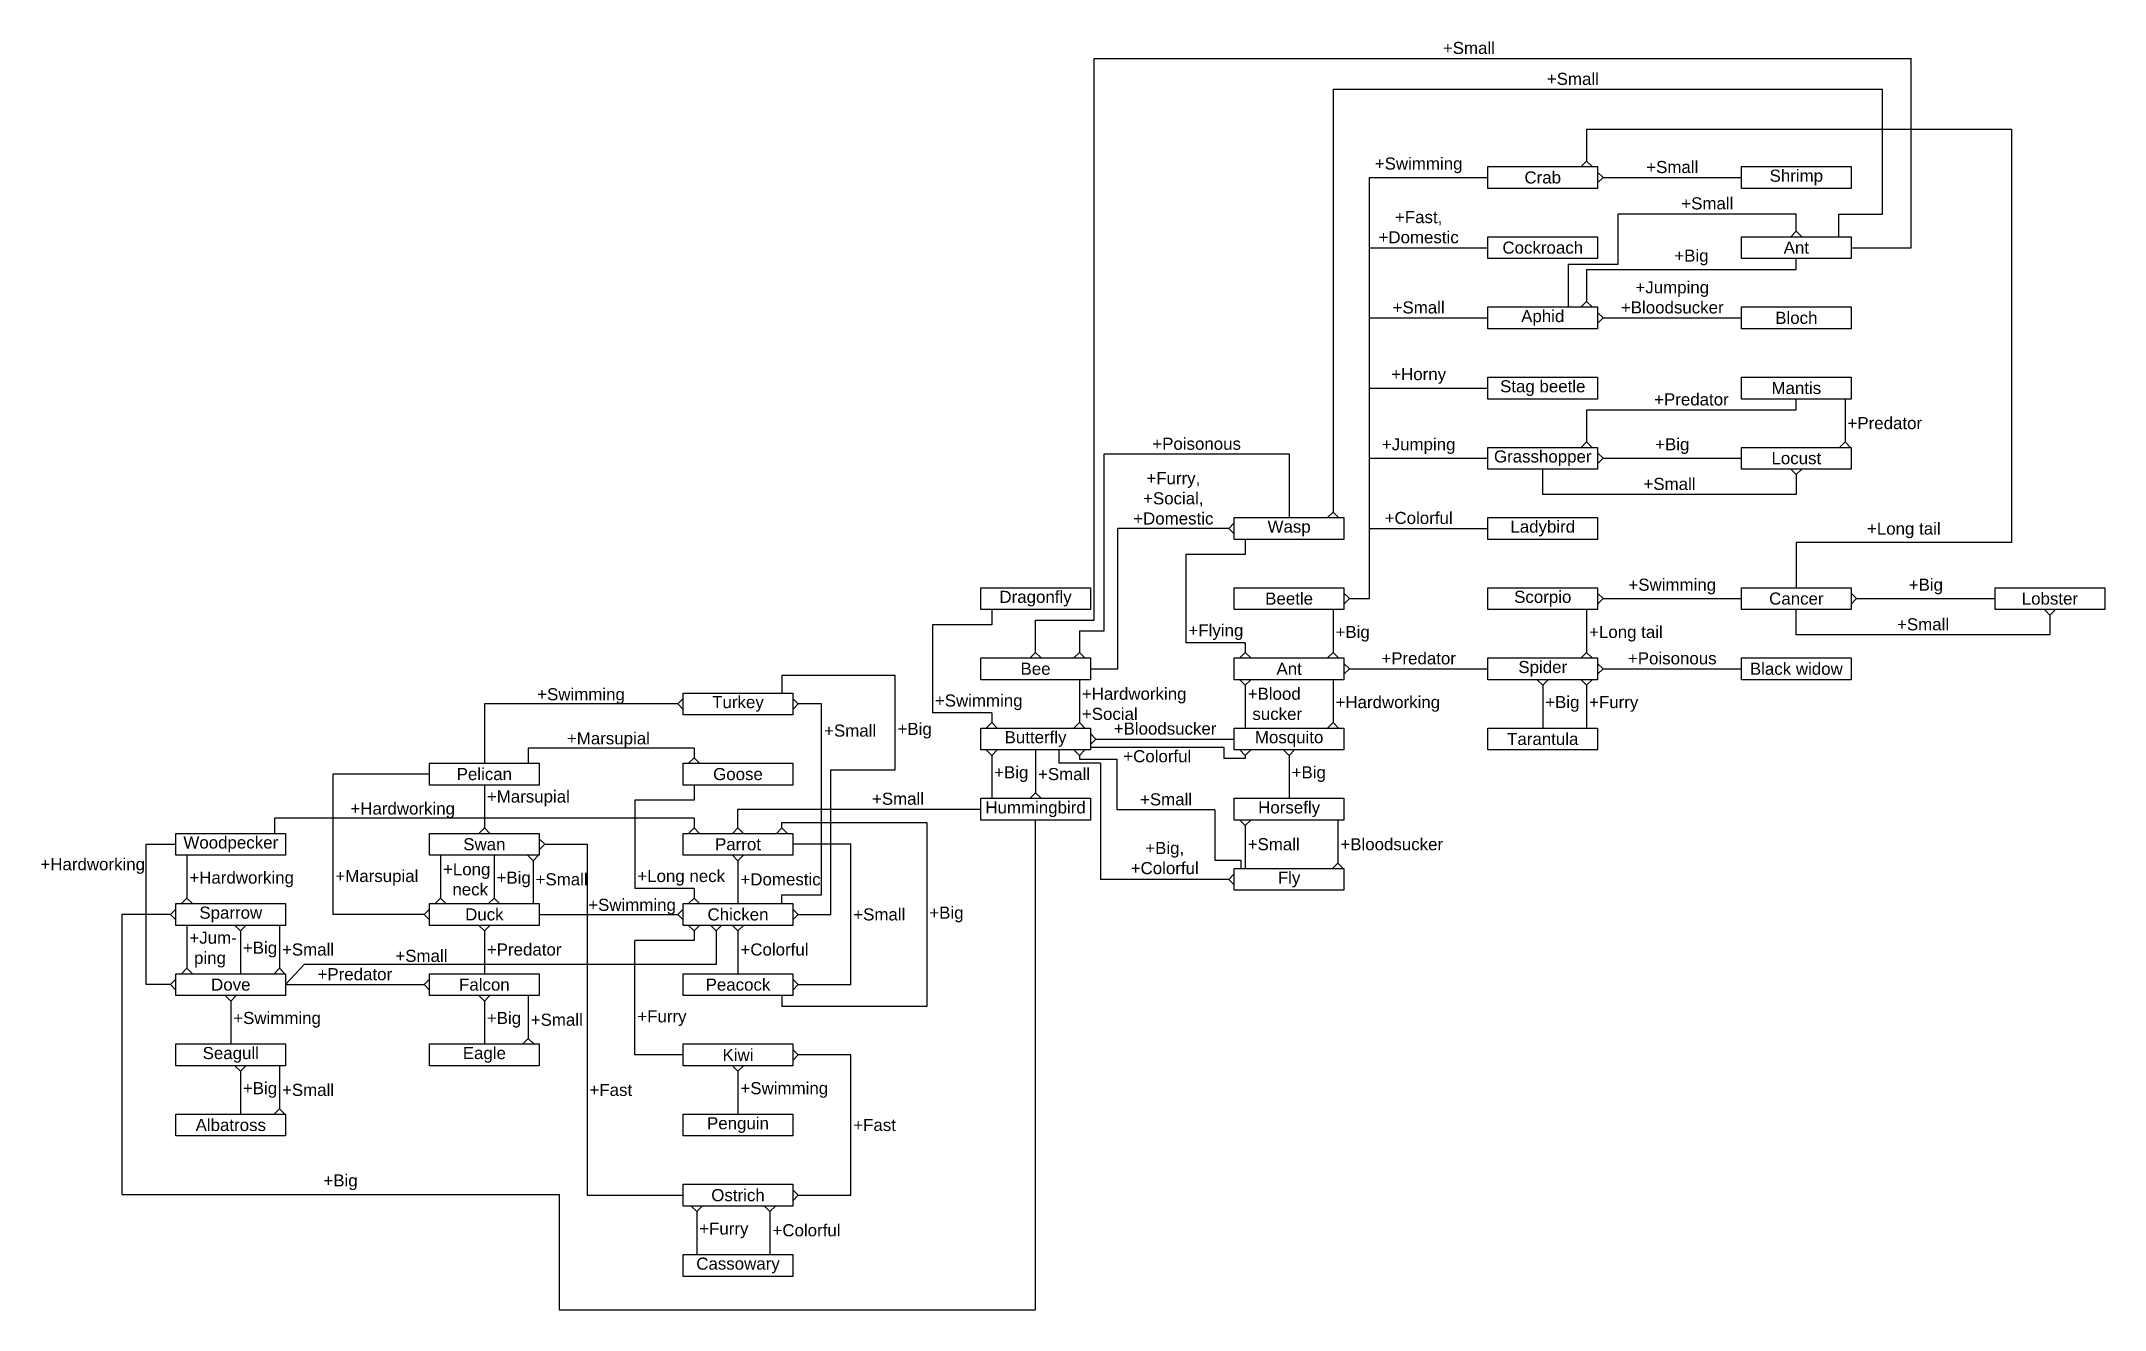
# Model space of a CAD drawing. Header units: millimetres. Extents: x 680 to 1567, y 1696 to 2284.
# Drawn here: x 1139.5 to 1566.5, y 2021.8 to 2284.3 of the extents above; entities that cross this region are included whole.
import ezdxf

# ---------------------------------------------------------------- set-up
doc = ezdxf.new("R2010")
doc.units = ezdxf.units.MM
doc.styles.get("Standard").update_dxf_attribs({"font": 'arial.ttf'})

msp = doc.modelspace()

# ---------------------------------------------------------------- texts
at = {"char_height": 2.5, "width": 22.686}
for s, insert, attachment_point in [('+Small', (1434.94, 2281.63), 8), ('+Small', (1456.45, 2275.23), 8), ('+Swimming', (1424.54, 2256.99), 8), ('+Small', (1477.02, 2256.99), 8), ('Crab', (1450.22, 2256.1), 5), ('Shrimp', (1502.69, 2256.1), 5), ('+Small', (1484.27, 2249.47), 8), ('+Fast,^J+Domestic', (1424.54, 2242.46), 8), ('Cockroach', (1450.22, 2241.58), 5), ('Ant', (1502.69, 2241.58), 5), ('+Big', (1480.99, 2237.94), 8), ('+Jumping\\P+Bloodsucker', (1477.02, 2227.94), 8), ('+Small', (1424.54, 2227.94), 8), ('Aphid', (1450.22, 2227.05), 5), ('Bloch', (1502.69, 2227.05), 5), ('+Horny', (1424.54, 2213.42), 8), ('Stag beetle', (1450.22, 2212.53), 5), ('Mantis', (1502.69, 2212.53), 5), ('+Predator', (1480.99, 2208.9), 8), ('+Predator', (1513.28, 2205.27), 4), ('+Poisonous', (1378.6, 2199.73), 8), ('+Jumping', (1424.54, 2198.9), 8), ('Grasshopper', (1450.22, 2198.01), 5), ('+Big', (1477.02, 2198.9), 8), ('Locust', (1502.69, 2198.01), 5), ('+Furry,\\P+Social,^J+Domestic', (1373.78, 2184.27), 8), ('+Small', (1476.45, 2191.42), 8), ('+Colorful', (1424.54, 2184.37), 8), ('Wasp', (1397.74, 2183.49), 5), ('Ladybird', (1450.22, 2183.49), 5), ('+Long tail', (1524.93, 2181.46), 8), ('Dragonfly', (1345.27, 2168.96), 5), ('Beetle', (1397.74, 2168.96), 5), ('Scorpio', (1450.22, 2168.96), 5), ('+Swimming', (1477.02, 2169.85), 8), ('Cancer', (1502.69, 2168.96), 5), ('+Big', (1529.49, 2169.85), 8), ('Lobster', (1555.16, 2168.96), 5), ('+Small', (1528.92, 2162.37), 8), ('+Flying', (1376.91, 2162.03), 4), ('+Big', (1407.34, 2161.7), 4), ('+Long tail', (1459.81, 2161.7), 4), ('+Predator', (1424.54, 2155.33), 8), ('Spider', (1450.22, 2154.44), 5), ('+Poisonous', (1477.02, 2155.33), 8), ('Bee', (1345.27, 2154.44), 5), ('Ant', (1397.74, 2154.44), 5), ('Black widow', (1502.69, 2154.44), 5), ('+Swimming', (1251.22, 2147.18), 8), ('Turkey', (1283.7, 2147.18), 5), ('+Swimming', (1324.44, 2147.51), 4), ('+Hardworking\\P+Social', (1354.86, 2147.18), 4), ('+Blood\\P sucker', (1389.17, 2147.18), 4), ('+Hardworking', (1407.34, 2147.18), 4), ('+Big', (1450.73, 2147.18), 4), ('+Furry', (1459.81, 2147.18), 4), ('+Big', (1316.72, 2141.64), 4), ('+Bloodsucker', (1372.07, 2140.8), 8), ('+Marsupial', (1256.89, 2138.06), 8), ('+Small', (1301.52, 2141.64), 4), ('Butterfly', (1345.27, 2139.92), 5), ('Mosquito', (1397.74, 2139.92), 5), ('Tarantula', (1450.22, 2139.92), 5), ('+Colorful', (1370.46, 2135.07), 8), ('Pelican', (1231.22, 2132.65), 5), ('Goose', (1283.7, 2132.65), 5), ('+Big', (1336.7, 2132.65), 4), ('+Small', (1345.78, 2132.65), 4), ('+Big', (1398.26, 2132.65), 4), ('+Hardworking', (1214.32, 2123.54), 8), ('+Marsupial', (1231.74, 2127.65), 4), ('+Small', (1316.81, 2126.28), 8), ('Hummingbird', (1345.27, 2125.39), 5), ('+Small', (1372.27, 2126.15), 8), ('Horsefly', (1397.74, 2125.39), 5), ('Woodpecker', (1178.75, 2118.13), 5), ('Swan', (1231.22, 2118.13), 5), ('Parrot', (1283.7, 2118.13), 5), ('+Big, \\P+Colorful', (1372, 2111.92), 8), ('+Small', (1389.17, 2118.13), 4), ('+Bloodsucker', (1408.34, 2118.13), 4), ('+Hardworking', (1139.36, 2113.64), 4), ('+Long\\P  neck', (1222.66, 2110.87), 4), ('+Hardworking', (1170.18, 2110.87), 4), ('+Marsupial', (1200.39, 2111.2), 4), ('+Big', (1233.74, 2110.87), 4), ('+Small', (1241.82, 2110.87), 4), ('+Long neck', (1262.87, 2111.2), 4), ('+Domestic', (1284.21, 2110.87), 4), ('Fly', (1397.74, 2110.87), 5), ('Sparrow', (1178.75, 2103.61), 5), ('Duck', (1231.22, 2103.61), 5), ('+Swimming', (1261.78, 2103.61), 8), ('Chicken', (1283.7, 2103.61), 5), ('+Small', (1307.55, 2103.61), 4), ('+Big', (1323.29, 2103.61), 4), ('+Jum-\\P ping', (1170.18, 2096.35), 4), ('+Big', (1181.26, 2096.35), 4), ('+Small', (1189.35, 2096.35), 4), ('+Small', (1212.81, 2095.04), 4), ('+Predator', (1231.74, 2096.35), 4), ('+Colorful', (1284.21, 2096.35), 4), ('+Predator', (1204.42, 2089.97), 8), ('Dove', (1178.75, 2089.09), 5), ('Falcon', (1231.22, 2089.09), 5), ('Peacock', (1283.7, 2089.09), 5), ('+Furry', (1262.87, 2082.16), 4), ('+Swimming', (1179.26, 2081.82), 4), ('+Big', (1231.74, 2081.82), 4), ('+Small', (1240.82, 2081.82), 4), ('Seagull', (1178.75, 2074.56), 5), ('Eagle', (1231.22, 2074.56), 5), ('Kiwi', (1283.7, 2074.56), 5), ('+Big', (1181.26, 2067.3), 4), ('+Small', (1189.35, 2067.3), 4), ('+Fast', (1252.97, 2067.3), 4), ('+Swimming', (1284.21, 2067.3), 4), ('Albatross', (1178.75, 2060.04), 5), ('Penguin', (1283.7, 2060.04), 5), ('+Fast', (1307.55, 2060.04), 4), ('+Big', (1201.46, 2046.58), 8), ('Ostrich', (1283.7, 2045.52), 5), ('+Furry', (1275.68, 2038.25), 4), ('+Colorful', (1290.84, 2038.25), 4), ('Cassowary', (1283.7, 2030.99), 5)]:
    msp.add_mtext(s, dxfattribs=dict(at, insert=insert, attachment_point=attachment_point))

# ---------------------------------------------------------------- linework, layer by layer
for p, q in [((1357.42, 2164.51), (1357.42, 2280.74)), ((1357.42, 2280.74), (1526.44, 2280.74)), ((1526.44, 2241.58), (1526.44, 2280.77)), ((1406.82, 2274.35), (1406.82, 2186.88)), ((1406.82, 2274.35), (1520.54, 2274.35)), ((1520.54, 2248.55), (1520.54, 2274.35)), ((1459.3, 2266.1), (1459.3, 2259.49)), ((1459.3, 2266.1), (1547.18, 2266.1)), ((1547.18, 2266.1), (1547.18, 2180.57)), ((1459.3, 2259.49), (1458.17, 2258.36)), ((1460.43, 2258.36), (1459.3, 2259.49)), ((1414.36, 2256.1), (1438.87, 2256.1)), ((1414.36, 2168.96), (1414.36, 2256.1)), ((1462.69, 2256.1), (1461.56, 2257.23)), ((1461.56, 2254.97), (1462.69, 2256.1)), ((1462.69, 2256.1), (1491.35, 2256.1)), ((1465.84, 2238.19), (1465.84, 2248.58)), ((1465.84, 2248.58), (1502.69, 2248.58)), ((1502.69, 2244.97), (1502.69, 2248.58)), ((1511.49, 2248.55), (1520.54, 2248.55)), ((1511.49, 2243.84), (1511.49, 2248.55)), ((1502.69, 2244.97), (1501.56, 2243.84)), ((1503.82, 2243.84), (1502.69, 2244.97)), ((1414.36, 2241.58), (1438.87, 2241.58)), ((1455.58, 2229.32), (1455.58, 2238.19)), ((1455.58, 2238.19), (1465.84, 2238.19)), ((1502.69, 2237.05), (1502.69, 2239.32)), ((1514.03, 2241.58), (1526.44, 2241.58)), ((1459.3, 2237.05), (1459.3, 2230.45)), ((1459.3, 2237.05), (1502.69, 2237.05)), ((1459.3, 2230.45), (1458.17, 2229.32)), ((1460.43, 2229.32), (1459.3, 2230.45)), ((1414.36, 2227.05), (1438.87, 2227.05)), ((1462.69, 2227.05), (1461.56, 2228.19)), ((1461.56, 2225.92), (1462.69, 2227.05)), ((1462.69, 2227.05), (1491.35, 2227.05)), ((1414.36, 2212.53), (1438.87, 2212.53)), ((1459.3, 2208.01), (1459.3, 2201.4)), ((1459.3, 2208.01), (1502.69, 2208.01)), ((1502.69, 2208.01), (1502.69, 2210.27)), ((1512.77, 2210.27), (1512.77, 2201.4)), ((1359.45, 2162.27), (1359.45, 2198.94)), ((1359.45, 2198.94), (1397.74, 2198.94)), ((1397.74, 2198.94), (1397.74, 2185.75)), ((1459.3, 2201.4), (1458.17, 2200.27)), ((1460.43, 2200.27), (1459.3, 2201.4)), ((1462.69, 2198.01), (1461.56, 2199.14)), ((1512.77, 2201.4), (1511.64, 2200.27)), ((1513.9, 2200.27), (1512.77, 2201.4)), ((1414.36, 2198.01), (1438.87, 2198.01)), ((1450.22, 2190.53), (1450.22, 2195.75)), ((1461.56, 2196.88), (1462.69, 2198.01)), ((1462.69, 2198.01), (1491.35, 2198.01)), ((1501.56, 2195.75), (1502.69, 2194.62)), ((1502.69, 2194.62), (1503.82, 2195.75)), ((1502.69, 2190.53), (1450.22, 2190.53)), ((1502.69, 2194.62), (1502.69, 2190.53)), ((1406.82, 2186.88), (1405.69, 2185.75)), ((1407.95, 2185.75), (1406.82, 2186.88)), ((1385.27, 2183.49), (1362.3, 2183.49)), ((1362.3, 2154.44), (1362.3, 2183.49)), ((1386.4, 2184.62), (1385.27, 2183.49)), ((1385.27, 2183.49), (1386.4, 2182.35)), ((1414.36, 2183.49), (1438.87, 2183.49)), ((1376.4, 2178.08), (1376.4, 2159.85)), ((1388.66, 2178.08), (1376.4, 2178.08)), ((1388.66, 2181.22), (1388.66, 2178.08)), ((1547.18, 2180.57), (1502.69, 2180.57)), ((1502.69, 2180.57), (1502.69, 2171.22)), ((1410.22, 2168.96), (1409.09, 2170.09)), ((1462.69, 2168.96), (1461.56, 2170.09)), ((1515.16, 2168.96), (1514.03, 2170.09)), ((1336.19, 2166.7), (1336.19, 2163.55)), ((1406.82, 2166.7), (1406.82, 2157.83)), ((1409.09, 2167.83), (1410.22, 2168.96)), ((1410.22, 2168.96), (1414.36, 2168.96)), ((1459.3, 2166.7), (1459.3, 2157.83)), ((1461.56, 2167.83), (1462.69, 2168.96)), ((1462.69, 2168.96), (1491.35, 2168.96)), ((1502.69, 2161.48), (1502.69, 2166.7)), ((1514.03, 2167.83), (1515.16, 2168.96)), ((1515.16, 2168.96), (1543.82, 2168.96)), ((1554.03, 2166.7), (1555.16, 2165.57)), ((1555.16, 2165.57), (1556.29, 2166.7)), ((1555.16, 2165.57), (1555.16, 2161.48)), ((1323.93, 2163.55), (1323.93, 2145.32)), ((1336.19, 2163.55), (1323.93, 2163.55)), ((1345.27, 2157.83), (1345.27, 2164.51)), ((1345.27, 2164.51), (1357.42, 2164.51)), ((1354.35, 2162.27), (1354.35, 2157.83)), ((1354.35, 2162.27), (1359.45, 2162.27)), ((1555.16, 2161.48), (1502.69, 2161.48)), ((1345.27, 2157.83), (1344.14, 2156.7)), ((1346.4, 2156.7), (1345.27, 2157.83)), ((1354.35, 2157.83), (1353.22, 2156.7)), ((1355.48, 2156.7), (1354.35, 2157.83)), ((1388.66, 2159.85), (1376.4, 2159.85)), ((1387.53, 2156.7), (1388.66, 2157.83)), ((1388.66, 2159.85), (1388.66, 2157.83)), ((1388.66, 2157.83), (1389.79, 2156.7)), ((1406.82, 2157.83), (1405.69, 2156.7)), ((1407.95, 2156.7), (1406.82, 2157.83)), ((1459.3, 2157.83), (1458.17, 2156.7)), ((1460.43, 2156.7), (1459.3, 2157.83)), ((1316.2, 2153.07), (1292.78, 2153.07)), ((1292.78, 2153.07), (1292.78, 2149.44)), ((1316.2, 2133.57), (1316.2, 2153.07)), ((1354.35, 2152.18), (1354.35, 2143.31)), ((1356.61, 2154.44), (1362.3, 2154.44)), ((1387.53, 2152.18), (1388.66, 2151.05)), ((1388.66, 2151.05), (1389.79, 2152.18)), ((1406.82, 2152.18), (1406.82, 2143.31)), ((1410.22, 2154.44), (1409.09, 2155.57)), ((1409.09, 2153.31), (1410.22, 2154.44)), ((1410.22, 2154.44), (1438.87, 2154.44)), ((1449.08, 2152.18), (1450.22, 2151.05)), ((1450.22, 2151.05), (1451.35, 2152.18)), ((1458.17, 2152.18), (1459.3, 2151.05)), ((1459.3, 2151.05), (1460.43, 2152.18)), ((1462.69, 2154.44), (1461.56, 2155.57)), ((1461.56, 2153.31), (1462.69, 2154.44)), ((1462.69, 2154.44), (1491.35, 2154.44)), ((1272.35, 2148.31), (1271.22, 2147.18)), ((1296.17, 2147.18), (1295.04, 2148.31)), ((1388.66, 2151.05), (1388.66, 2142.18)), ((1450.22, 2151.05), (1450.22, 2142.18)), ((1459.3, 2151.05), (1459.3, 2142.18)), ((1271.22, 2147.18), (1231.22, 2147.18)), ((1231.22, 2147.18), (1231.22, 2134.92)), ((1271.22, 2147.18), (1272.35, 2146.05)), ((1295.04, 2146.05), (1296.17, 2147.18)), ((1301.01, 2147.18), (1296.17, 2147.18)), ((1301.01, 2107.69), (1301.01, 2147.18)), ((1336.19, 2145.32), (1323.93, 2145.32)), ((1336.19, 2145.32), (1336.19, 2143.31)), ((1335.06, 2142.18), (1336.19, 2143.31)), ((1336.19, 2143.31), (1337.32, 2142.18)), ((1354.35, 2143.31), (1353.22, 2142.18)), ((1355.48, 2142.18), (1354.35, 2143.31)), ((1357.74, 2139.92), (1356.61, 2141.05)), ((1356.61, 2138.79), (1357.74, 2139.92)), ((1357.74, 2139.92), (1386.4, 2139.92)), ((1406.82, 2143.31), (1405.69, 2142.18)), ((1407.95, 2142.18), (1406.82, 2143.31)), ((1274.61, 2138.06), (1240.3, 2138.06)), ((1240.3, 2138.06), (1240.3, 2134.92)), ((1273.48, 2134.92), (1274.61, 2136.05)), ((1274.61, 2138.06), (1274.61, 2136.05)), ((1274.61, 2136.05), (1275.74, 2134.92)), ((1335.06, 2137.65), (1336.19, 2136.52)), ((1336.19, 2136.52), (1337.32, 2137.65)), ((1336.19, 2136.52), (1336.19, 2127.65)), ((1345.27, 2137.65), (1345.27, 2128.79)), ((1350.1, 2137.65), (1350.1, 2134.9)), ((1358.74, 2134.9), (1350.1, 2134.9)), ((1353.22, 2137.65), (1354.35, 2136.52)), ((1354.35, 2136.52), (1355.48, 2137.65)), ((1354.35, 2136.52), (1354.35, 2135.76)), ((1354.35, 2135.76), (1362.15, 2135.76)), ((1384.3, 2138.14), (1356.61, 2138.14)), ((1358.74, 2134.9), (1358.74, 2110.87)), ((1362.15, 2125.29), (1362.15, 2135.76)), ((1384.3, 2135.89), (1384.3, 2138.14)), ((1388.66, 2135.89), (1384.3, 2135.89)), ((1387.53, 2137.65), (1388.66, 2136.52)), ((1388.66, 2136.52), (1389.79, 2137.65)), ((1388.66, 2136.52), (1388.66, 2135.89)), ((1396.61, 2137.65), (1397.74, 2136.52)), ((1397.74, 2136.52), (1398.87, 2137.65)), ((1397.74, 2136.52), (1397.74, 2127.65)), ((1219.88, 2132.65), (1199.88, 2132.65)), ((1199.88, 2132.65), (1199.88, 2103.61)), ((1302.91, 2103.61), (1302.91, 2133.57)), ((1302.91, 2133.57), (1316.2, 2133.57)), ((1231.22, 2130.39), (1231.22, 2121.52)), ((1262.35, 2127.25), (1262.35, 2109.02)), ((1274.61, 2127.25), (1262.35, 2127.25)), ((1274.61, 2130.39), (1274.61, 2127.25)), ((1345.27, 2128.79), (1344.14, 2127.65)), ((1346.4, 2127.65), (1345.27, 2128.79)), ((1274.61, 2123.54), (1187.83, 2123.54)), ((1187.83, 2120.39), (1187.83, 2123.54)), ((1274.61, 2123.54), (1274.61, 2121.52)), ((1283.7, 2121.52), (1283.7, 2125.39)), ((1283.7, 2125.39), (1333.93, 2125.39)), ((1292.78, 2121.52), (1292.78, 2122.65)), ((1292.78, 2122.65), (1322.78, 2122.65)), ((1322.78, 2122.65), (1322.78, 2084.56)), ((1345.27, 2021.83), (1345.27, 2123.13)), ((1382.4, 2125.29), (1362.15, 2125.29)), ((1382.4, 2125.29), (1382.4, 2114.83)), ((1387.53, 2123.13), (1388.66, 2122)), ((1388.66, 2122), (1389.79, 2123.13)), ((1407.82, 2123.13), (1407.82, 2114.26)), ((1161.24, 2089.09), (1161.24, 2118.13)), ((1161.24, 2118.13), (1167.41, 2118.13)), ((1231.22, 2121.52), (1230.09, 2120.39)), ((1232.35, 2120.39), (1231.22, 2121.52)), ((1243.7, 2118.13), (1242.57, 2119.26)), ((1242.57, 2117), (1243.7, 2118.13)), ((1243.7, 2118.13), (1252.46, 2118.13)), ((1252.46, 2118.13), (1252.46, 2045.52)), ((1273.48, 2120.39), (1274.61, 2121.52)), ((1274.61, 2121.52), (1275.74, 2120.39)), ((1282.56, 2120.39), (1283.7, 2121.52)), ((1283.7, 2121.52), (1284.83, 2120.39)), ((1292.78, 2121.52), (1291.65, 2120.39)), ((1293.91, 2120.39), (1292.78, 2121.52)), ((1307.04, 2118.13), (1295.04, 2118.13)), ((1307.04, 2089.09), (1307.04, 2118.13)), ((1388.66, 2122), (1388.66, 2113.13)), ((1169.67, 2115.87), (1169.67, 2107)), ((1222.14, 2115.87), (1222.14, 2107)), ((1233.22, 2115.87), (1233.22, 2107)), ((1240.17, 2115.87), (1241.3, 2114.74)), ((1241.3, 2114.74), (1242.43, 2115.87)), ((1241.3, 2114.74), (1241.3, 2105.87)), ((1282.56, 2115.87), (1283.7, 2114.74)), ((1283.7, 2114.74), (1284.83, 2115.87)), ((1283.7, 2114.74), (1283.7, 2105.87)), ((1382.4, 2114.83), (1387.74, 2114.83)), ((1387.74, 2114.83), (1387.74, 2113.13)), ((1407.82, 2114.26), (1406.69, 2113.13)), ((1408.95, 2113.13), (1407.82, 2114.26)), ((1385.27, 2110.87), (1358.74, 2110.87)), ((1386.4, 2112), (1385.27, 2110.87)), ((1385.27, 2110.87), (1386.4, 2109.74)), ((1169.67, 2107), (1168.54, 2105.87)), ((1170.8, 2105.87), (1169.67, 2107)), ((1222.14, 2107), (1221.01, 2105.87)), ((1223.27, 2105.87), (1222.14, 2107)), ((1233.22, 2107), (1232.09, 2105.87)), ((1234.35, 2105.87), (1233.22, 2107)), ((1274.61, 2109.02), (1262.35, 2109.02)), ((1273.48, 2105.87), (1274.61, 2107)), ((1274.61, 2109.02), (1274.61, 2107)), ((1274.61, 2107), (1275.74, 2105.87)), ((1292.78, 2105.87), (1292.78, 2107.69)), ((1292.78, 2107.69), (1301.01, 2107.69)), ((1166.28, 2103.61), (1156.21, 2103.61)), ((1156.21, 2103.61), (1156.21, 2045.7)), ((1167.41, 2104.74), (1166.28, 2103.61)), ((1166.28, 2103.61), (1167.41, 2102.48)), ((1169.67, 2101.35), (1169.67, 2092.48)), ((1179.62, 2101.35), (1180.75, 2100.22)), ((1180.75, 2100.22), (1181.88, 2101.35)), ((1188.83, 2101.35), (1188.83, 2092.48)), ((1218.75, 2103.61), (1199.88, 2103.61)), ((1219.88, 2104.74), (1218.75, 2103.61)), ((1218.75, 2103.61), (1219.88, 2102.48)), ((1230.09, 2101.35), (1231.22, 2100.22)), ((1231.22, 2100.22), (1232.35, 2101.35)), ((1242.57, 2103.61), (1271.22, 2103.61)), ((1272.35, 2104.74), (1271.22, 2103.61)), ((1271.22, 2103.61), (1272.35, 2102.48)), ((1273.48, 2101.35), (1274.61, 2100.22)), ((1274.61, 2100.22), (1275.74, 2101.35)), ((1278.05, 2101.35), (1279.18, 2100.22)), ((1279.18, 2100.22), (1280.31, 2101.35)), ((1282.56, 2101.35), (1283.7, 2100.22)), ((1283.7, 2100.22), (1284.83, 2101.35)), ((1296.17, 2103.61), (1295.04, 2104.74)), ((1295.04, 2102.48), (1296.17, 2103.61)), ((1296.17, 2103.61), (1302.91, 2103.61)), ((1180.75, 2100.22), (1180.75, 2091.35)), ((1231.22, 2100.22), (1231.22, 2091.35)), ((1262.35, 2074.56), (1262.35, 2098.2)), ((1274.61, 2098.2), (1262.35, 2098.2)), ((1274.61, 2100.22), (1274.61, 2098.2)), ((1279.18, 2100.22), (1279.18, 2093.23)), ((1283.7, 2100.22), (1283.7, 2091.35)), ((1169.67, 2092.48), (1168.54, 2091.35)), ((1170.8, 2091.35), (1169.67, 2092.48)), ((1188.83, 2092.48), (1187.7, 2091.35)), ((1189.96, 2091.35), (1188.83, 2092.48)), ((1193.9, 2093.23), (1190.09, 2089.09)), ((1279.18, 2093.23), (1193.9, 2093.23)), ((1166.28, 2089.09), (1161.24, 2089.09)), ((1167.41, 2090.22), (1166.28, 2089.09)), ((1166.28, 2089.09), (1167.41, 2087.95)), ((1190.09, 2089.09), (1218.75, 2089.09)), ((1219.88, 2090.22), (1218.75, 2089.09)), ((1218.75, 2089.09), (1219.88, 2087.95)), ((1296.17, 2089.09), (1295.04, 2090.22)), ((1295.04, 2087.95), (1296.17, 2089.09)), ((1296.17, 2089.09), (1307.04, 2089.09)), ((1177.62, 2086.82), (1178.75, 2085.69)), ((1178.75, 2085.69), (1179.88, 2086.82)), ((1178.75, 2085.69), (1178.75, 2076.82)), ((1230.09, 2086.82), (1231.22, 2085.69)), ((1231.22, 2085.69), (1232.35, 2086.82)), ((1231.22, 2085.69), (1231.22, 2076.82)), ((1240.3, 2086.82), (1240.3, 2077.95)), ((1292.78, 2086.82), (1292.78, 2084.56)), ((1322.78, 2084.56), (1292.78, 2084.56)), ((1240.3, 2077.95), (1239.17, 2076.82)), ((1241.43, 2076.82), (1240.3, 2077.95)), ((1296.17, 2074.56), (1295.04, 2075.69)), ((1179.62, 2072.3), (1180.75, 2071.17)), ((1180.75, 2071.17), (1181.88, 2072.3)), ((1180.75, 2071.17), (1180.75, 2062.3)), ((1188.83, 2072.3), (1188.83, 2063.43)), ((1272.35, 2074.56), (1262.35, 2074.56)), ((1282.56, 2072.3), (1283.7, 2071.17)), ((1283.7, 2071.17), (1284.83, 2072.3)), ((1283.7, 2071.17), (1283.7, 2062.3)), ((1295.04, 2073.43), (1296.17, 2074.56)), ((1307.04, 2074.56), (1296.17, 2074.56)), ((1307.04, 2045.52), (1307.04, 2074.56)), ((1188.83, 2063.43), (1187.7, 2062.3)), ((1189.96, 2062.3), (1188.83, 2063.43)), ((1156.21, 2045.7), (1246.71, 2045.7)), ((1246.71, 2045.7), (1246.71, 2021.83)), ((1252.46, 2045.52), (1272.35, 2045.52)), ((1296.17, 2045.52), (1295.04, 2046.65)), ((1295.04, 2044.38), (1296.17, 2045.52)), ((1296.17, 2045.52), (1307.04, 2045.52)), ((1274.04, 2043.25), (1275.17, 2042.12)), ((1275.17, 2042.12), (1276.3, 2043.25)), ((1275.17, 2042.12), (1275.17, 2033.25)), ((1289.19, 2043.25), (1290.32, 2042.12)), ((1290.32, 2042.12), (1291.45, 2043.25)), ((1290.32, 2042.12), (1290.32, 2033.25)), ((1246.71, 2021.83), (1345.27, 2021.83))]:
    msp.add_line(p, q)
for points in [[(1438.87, 2258.36), (1461.56, 2258.36), (1461.56, 2253.84), (1438.87, 2253.84)], [(1491.35, 2258.36), (1514.03, 2258.36), (1514.03, 2253.84), (1491.35, 2253.84)], [(1438.87, 2243.84), (1461.56, 2243.84), (1461.56, 2239.32), (1438.87, 2239.32)], [(1491.35, 2243.84), (1514.03, 2243.84), (1514.03, 2239.32), (1491.35, 2239.32)], [(1438.87, 2229.32), (1461.56, 2229.32), (1461.56, 2224.79), (1438.87, 2224.79)], [(1491.35, 2229.32), (1514.03, 2229.32), (1514.03, 2224.79), (1491.35, 2224.79)], [(1438.87, 2214.79), (1461.56, 2214.79), (1461.56, 2210.27), (1438.87, 2210.27)], [(1491.35, 2214.79), (1514.03, 2214.79), (1514.03, 2210.27), (1491.35, 2210.27)], [(1438.87, 2200.27), (1461.56, 2200.27), (1461.56, 2195.75), (1438.87, 2195.75)], [(1491.35, 2200.27), (1514.03, 2200.27), (1514.03, 2195.75), (1491.35, 2195.75)], [(1386.4, 2185.75), (1409.09, 2185.75), (1409.09, 2181.22), (1386.4, 2181.22)], [(1438.87, 2185.75), (1461.56, 2185.75), (1461.56, 2181.22), (1438.87, 2181.22)], [(1333.93, 2171.22), (1356.61, 2171.22), (1356.61, 2166.7), (1333.93, 2166.7)], [(1386.4, 2171.22), (1409.09, 2171.22), (1409.09, 2166.7), (1386.4, 2166.7)], [(1438.87, 2171.22), (1461.56, 2171.22), (1461.56, 2166.7), (1438.87, 2166.7)], [(1491.35, 2171.22), (1514.03, 2171.22), (1514.03, 2166.7), (1491.35, 2166.7)], [(1543.82, 2171.22), (1566.5, 2171.22), (1566.5, 2166.7), (1543.82, 2166.7)], [(1333.93, 2156.7), (1356.61, 2156.7), (1356.61, 2152.18), (1333.93, 2152.18)], [(1386.4, 2156.7), (1409.09, 2156.7), (1409.09, 2152.18), (1386.4, 2152.18)], [(1438.87, 2156.7), (1461.56, 2156.7), (1461.56, 2152.18), (1438.87, 2152.18)], [(1491.35, 2156.7), (1514.03, 2156.7), (1514.03, 2152.18), (1491.35, 2152.18)], [(1272.35, 2149.44), (1295.04, 2149.44), (1295.04, 2144.92), (1272.35, 2144.92)], [(1333.93, 2142.18), (1356.61, 2142.18), (1356.61, 2137.65), (1333.93, 2137.65)], [(1386.4, 2142.18), (1409.09, 2142.18), (1409.09, 2137.65), (1386.4, 2137.65)], [(1438.87, 2142.18), (1461.56, 2142.18), (1461.56, 2137.65), (1438.87, 2137.65)], [(1219.88, 2134.92), (1242.57, 2134.92), (1242.57, 2130.39), (1219.88, 2130.39)], [(1272.35, 2134.92), (1295.04, 2134.92), (1295.04, 2130.39), (1272.35, 2130.39)], [(1333.93, 2127.65), (1356.61, 2127.65), (1356.61, 2123.13), (1333.93, 2123.13)], [(1386.4, 2127.65), (1409.09, 2127.65), (1409.09, 2123.13), (1386.4, 2123.13)], [(1167.41, 2120.39), (1190.09, 2120.39), (1190.09, 2115.87), (1167.41, 2115.87)], [(1219.88, 2120.39), (1242.57, 2120.39), (1242.57, 2115.87), (1219.88, 2115.87)], [(1272.35, 2120.39), (1295.04, 2120.39), (1295.04, 2115.87), (1272.35, 2115.87)], [(1386.4, 2113.13), (1409.09, 2113.13), (1409.09, 2108.61), (1386.4, 2108.61)], [(1167.41, 2105.87), (1190.09, 2105.87), (1190.09, 2101.35), (1167.41, 2101.35)], [(1219.88, 2105.87), (1242.57, 2105.87), (1242.57, 2101.35), (1219.88, 2101.35)], [(1272.35, 2105.87), (1295.04, 2105.87), (1295.04, 2101.35), (1272.35, 2101.35)], [(1167.41, 2091.35), (1190.09, 2091.35), (1190.09, 2086.82), (1167.41, 2086.82)], [(1219.88, 2091.35), (1242.57, 2091.35), (1242.57, 2086.82), (1219.88, 2086.82)], [(1272.35, 2091.35), (1295.04, 2091.35), (1295.04, 2086.82), (1272.35, 2086.82)], [(1167.41, 2076.82), (1190.09, 2076.82), (1190.09, 2072.3), (1167.41, 2072.3)], [(1219.88, 2076.82), (1242.57, 2076.82), (1242.57, 2072.3), (1219.88, 2072.3)], [(1272.35, 2076.82), (1295.04, 2076.82), (1295.04, 2072.3), (1272.35, 2072.3)], [(1167.41, 2062.3), (1190.09, 2062.3), (1190.09, 2057.78), (1167.41, 2057.78)], [(1272.35, 2062.3), (1295.04, 2062.3), (1295.04, 2057.78), (1272.35, 2057.78)], [(1272.35, 2047.78), (1295.04, 2047.78), (1295.04, 2043.25), (1272.35, 2043.25)], [(1272.35, 2033.25), (1295.04, 2033.25), (1295.04, 2028.73), (1272.35, 2028.73)]]:
    msp.add_lwpolyline(points, close=True)

msp.set_redraw_order([(e.dxf.handle, doc.entitydb.next_handle()) for e in msp.query("TEXT MTEXT ATTDEF DIMENSION ARC_DIMENSION")])  # texts and dimensions are drawn at this point

doc.saveas('drawing.dxf')
